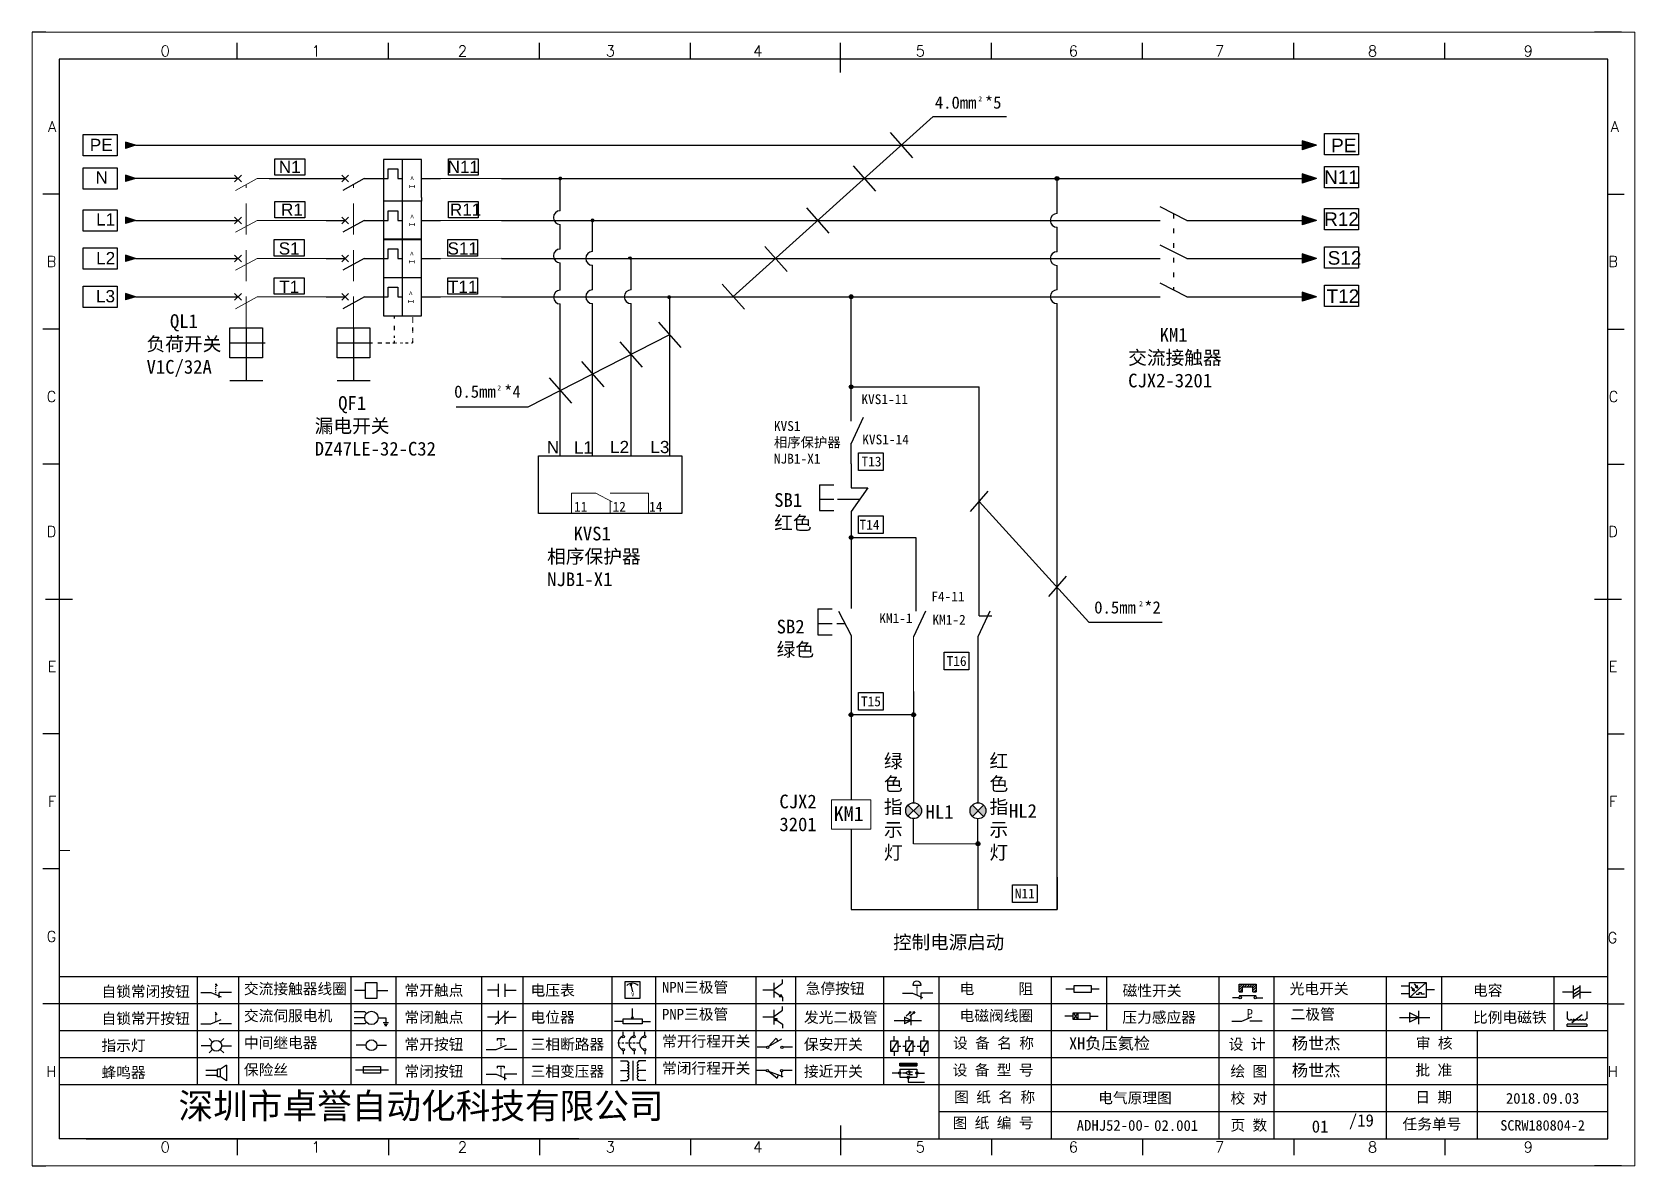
# Model space of a CAD drawing. Header units: millimetres. Extents: x 17734 to 28845, y 9358 to 11073.
# Drawn here: x 22953.5 to 23281, y 10415 to 10646.5 of the extents above; entities that cross this region are included whole.
import ezdxf
from ezdxf.enums import TextEntityAlignment as Align

# ---------------------------------------------------------------- set-up
doc = ezdxf.new("R2010")
doc.units = ezdxf.units.MM
for name, pattern in [('2', [15, 1, -2, 1, -2, 1, -2, 1, -2, 1, -2]), ('ACANSTGL', [0.11811, 0.07874, -0.03937]), ('ACISOWELD', [3, 2, -1]), ('DASHED2', [9.525, 6.35, -3.175])]:
    doc.linetypes.add(name, pattern=pattern)
for name, color, linetype in [('AE_BOR', 1, 'Continuous'), ('MISC', 2, 'Continuous'), ('SYMS', 7, 'Continuous')]:
    doc.layers.add(name, color=color, linetype=linetype)
doc.styles.get("Standard").update_dxf_attribs({"font": ''})
doc.styles.add('WD', font='romans.shx', dxfattribs={"bigfont": 'gbcbig.shx'})
doc.styles.add('WD_IEC', font='ISOCP2.shx', dxfattribs={"width": 0.9, "height": 4, "bigfont": 'gbcbig.shx'})
doc.styles.add('样式 0', font='')
doc.styles.add('样式 8', font='arial.ttf')
doc.styles.add('汉字', font='')
doc.styles.get('Standard').set_extended_font_data('SimSun')
doc.styles.get('样式 0').set_extended_font_data('KaiTi_GB2312')
doc.styles.get('汉字').set_extended_font_data('新宋体')

msp = doc.modelspace()

# ---------------------------------------------------------------- texts
at = {"attachment_point": 1}
for s, width, insert, char_height in [('4.0mm *5', 15.02857, (23137.957, 10633.388), 2.5), ('2', 4.05808, (23146.83, 10633.388), 1), ('0.5mm *4', 16.67623, (23039.754, 10574.367), 2.5), ('2', 4.05808, (23048.575, 10574.367), 1), ('0.5mm *2', 15.02857, (23170.513, 10530.299), 2.5), ('2', 4.05808, (23179.683, 10530.299), 1)]:
    msp.add_mtext_dynamic_manual_height_columns(s, width=width, gutter_width=12.5, heights=[0], dxfattribs=dict(at, insert=insert, char_height=char_height))
at = {"style": '样式 8'}
for s, insert, char_height, width, attachment_point in [('N1', (23006.173, 10618.989), 2.5, 6.10559, 5), ('N11', (23041.628, 10618.989), 2.5, 6.10559, 5), ('N', (22966.495, 10618.083), 2.5, 4.96666, 1), ('N11', (23221.037, 10616.901), 2.772, 6.94087, 5), ('L1', (22966.621, 10609.525), 2.5, 4.96666, 1), ('\\pi1.2784;R1', (23003.12, 10610.26), 2.5, 6.10559, 4), ('\\pi0.30723;R11', (23038.575, 10610.26), 2.5, 6.10559, 4), ('R12', (23221.037, 10608.336), 2.772, 6.94087, 5), ('S1', (23006.053, 10602.324), 2.5, 6.10559, 5), ('S11', (23041.508, 10602.324), 2.5, 6.10559, 5), ('L2', (22966.627, 10601.618), 2.5, 4.96666, 1), ('\\pi-0.77273;S12', (23218.977, 10600.396), 2.772, 4.96666, 4), ('L3', (22966.596, 10593.846), 2.5, 4.96666, 1), ('T1', (23006.054, 10594.503), 2.5, 6.10726, 5), ('T11', (23041.509, 10594.503), 2.5, 6.10726, 5), ('T12', (23221.311, 10592.599), 2.772, 4.96666, 5), ('N', (23058.677, 10563.031), 2.5, 4.96666, 1), ('L1', (23064.241, 10562.969), 2.5, 4.96666, 1), ('L2', (23071.607, 10563.048), 2.5, 4.96666, 1), ('L3', (23079.85, 10563.046), 2.5, 4.96666, 1)]:
    msp.add_mtext(s, dxfattribs=dict(at, insert=insert, char_height=char_height, width=width, attachment_point=attachment_point))
at = {"char_height": 1.1694, "width": 4.51104, "attachment_point": 1, "rotation": 90}
for insert in [(23030.59, 10614.593), (23030.59, 10606.797), (23030.538, 10599.212), (23030.31, 10591.118)]:
    msp.add_mtext('I >', dxfattribs=dict(at, insert=insert))
at = {"insert": (23129.439, 10462.071), "char_height": 2.772, "width": 24.65265, "attachment_point": 1}
msp.add_mtext('{\\fSimSun|b0|i0|c134|p2;控制电源启动}', dxfattribs=at)
at = {"color": 0, "lineweight": -2, "char_height": 2.205}
for s, insert, width, attachment_point in [('电气原理图', (23178.839, 10428.782), 34.2306, 5), ('02.001', (23182.754, 10424.356), 5.72397, 1)]:
    msp.add_mtext(s, dxfattribs=dict(at, insert=insert, width=width, attachment_point=attachment_point))
at = {"color": 0, "linetype": 'ByBlock', "lineweight": -2, "insert": (23216.654, 10423.033), "char_height": 2.5, "width": 5.1278, "attachment_point": 5}
msp.add_mtext('01', dxfattribs=at)
at = {"layer": 'MISC', "width": 4.96666, "attachment_point": 1, "style": '样式 8'}
for s, insert, char_height in [('\\pi0.38237;PE', (22964.942, 10624.734), 2.5), ('PE', (23218.912, 10624.772), 2.772)]:
    msp.add_mtext(s, dxfattribs=dict(at, insert=insert, char_height=char_height))
at = {"layer": 'MISC', "color": 0, "style": '样式 0'}
for s, insert, char_height, width, attachment_point in [('\\pi8.5206;QL1\\P\\pi3.7384;{\\fSimSun|b0|i0|c134|p2;负荷开关\\P\\pi2.4539;}V1C/32A', (22973.183, 10582.498), 2.8, 22.90788, 4), ('\\pi8.1206;KM1\\P\\pi1.7006;{\\fSimSun|b0|i0|c134|p2;交流接触器\\P\\pi0.25394;}CJX2-3201', (23175.744, 10580.022), 2.8, 22.90788, 4), ('\\pi8.4539;QF1\\P\\pi3.6606;{\\fSimSun|b0|i0|c134|p2;漏电开关\\P\\pi-6.1461;}DZ47LE-32-C32', (23007.611, 10566.092), 2.8, 22.90788, 4), ('KVS1-11', (23122.949, 10572.553), 2, 5.01683, 1), ('KVS1\\P相序保护器\\PNJB1-X1', (23105.077, 10567.089), 2, 15.46014, 1), ('KVS1-14', (23123.126, 10564.337), 2, 5.01683, 1), ('T13', (23125.012, 10558.827), 2, 4.79398, 5), ('11', (23064.245, 10550.615), 2, 5.01683, 1), ('12', (23072.12, 10550.615), 2, 5.01683, 1), ('14', (23079.587, 10550.615), 2, 5.01683, 1), ('SB1\\P红色', (23105.137, 10552.382), 2.8, 8.19955, 1), ('\\pi0.17788;T14', (23122.387, 10545.931), 2, 5.02242, 4), ('\\pi7.0539;KVS1\\P\\pi1.6617;{\\fSimSun|b0|i0|c134|p2;相序保护器\\P\\pi3.0539;}NJB1-X1', (23057.091, 10539.433), 2.8, 22.90788, 4), ('F4-11', (23137.225, 10532.272), 2, 5.01683, 1), ('KM1-1', (23126.598, 10527.829), 2, 5.01683, 1), ('KM1-2', (23137.457, 10527.54), 2, 5.01683, 1), ('SB2\\P绿色', (23105.641, 10526.526), 2.8, 7.24473, 1), ('T16', (23142.404, 10518.078), 2, 5.02242, 5), ('T15', (23124.895, 10509.85), 2, 5.01683, 5), ('{\\fSimSun|b0|i0|c134|p2;绿色指示灯}', (23127.558, 10499.073), 2.8, 5.01683, 1), ('{\\fSimSun|b0|i0|c134|p2;红色指示灯}', (23149.124, 10499.087), 2.8, 5.01683, 1), ('CJX2\\P3201', (23106.197, 10490.822), 2.8, 7.9311, 1), ('\\pi-0.13538;KM1', (23117.429, 10488.4), 3, 6.8721, 1), ('HL1', (23136.066, 10488.695), 2.8, 5.01683, 1), ('HL2', (23153.097, 10488.882), 2.8, 5.01683, 1), ('\\pi0.46359;N11', (23153.814, 10470.618), 2, 5.02242, 4)]:
    msp.add_mtext(s, dxfattribs=dict(at, insert=insert, char_height=char_height, width=width, attachment_point=attachment_point))

# ---------------------------------------------------------------- blocks, each defined once
blk = doc.blocks.new('磁性开关')
at = {"linetype": 'ByBlock'}
h = blk.add_hatch(dxfattribs=at)
h.set_pattern_fill('ANSI31', color=256, scale=0.1, style=0)
h.paths.add_polyline_path([(-1910.88, -776.69), (-1910.88, -775.29), (-1907.69, -775.29), (-1907.69, -776.69), (-1908.31, -776.69), (-1908.31, -775.79), (-1910.25, -775.79), (-1910.25, -776.69)])
for p, q in [((-1910.91, -777.81), (-1912.09, -777.81)), ((-1910.88, -776.69), (-1910.88, -775.29)), ((-1910.88, -775.29), (-1907.69, -775.29)), ((-1910.88, -776.69), (-1910.25, -776.69)), ((-1910.88, -777.39), (-1907.69, -777.39)), ((-1910.25, -776.69), (-1910.25, -775.79)), ((-1910.25, -775.79), (-1908.31, -775.79)), ((-1908.31, -776.69), (-1908.31, -775.79)), ((-1908.31, -776.69), (-1907.69, -776.69)), ((-1907.69, -775.29), (-1907.69, -776.69)), ((-1907.66, -777.81), (-1906.48, -777.81))]:
    blk.add_line(p, q, dxfattribs=at)
for centre in [(-1910.68, -777.81), (-1907.88, -777.81)]:
    blk.add_circle(centre, 0.225, dxfattribs=at)
blk = doc.blocks.new('*U8')
at = {"linetype": 'ByBlock'}
for p, q in [((-1909.23, -780.45), (-1909.23, -780.67)), ((-1909.23, -780.45), (-1908.92, -780.84)), ((-1909.23, -780.84), (-1909.23, -781.05)), ((-1911.92, -782.07), (-1910.06, -782.07)), ((-1910.06, -782.07), (-1908.18, -782.88)), ((-1909.23, -781.23), (-1909.23, -781.44)), ((-1909.23, -781.61), (-1909.23, -781.83)), ((-1909.23, -782), (-1909.23, -782.21)), ((-1909.23, -782.38), (-1909.23, -782.43)), ((-1908.52, -783.07), (-1908.52, -782.07)), ((-1906.25, -782.07), (-1908.52, -782.07))]:
    blk.add_line(p, q, dxfattribs=at)
blk = doc.blocks.new('*U11')
at = {"linetype": 'ByBlock'}
for p, q in [((-1911.92, -792.89), (-1910.06, -792.89)), ((-1910.06, -792.89), (-1908.18, -792.08)), ((-1908.88, -791.17), (-1909.23, -790.71)), ((-1909.23, -790.71), (-1909.23, -790.92)), ((-1909.23, -791.09), (-1909.23, -791.31)), ((-1909.23, -791.48), (-1909.23, -791.69)), ((-1909.23, -791.86), (-1909.23, -792.08)), ((-1909.23, -792.25), (-1909.23, -792.47)), ((-1906.25, -792.89), (-1908.52, -792.89))]:
    blk.add_line(p, q, dxfattribs=at)
blk = doc.blocks.new('蜂鸣器')
at = {"linetype": 'ByBlock'}
for p, q in [((-1907.17, -795.53), (-1908.25, -796.26)), ((-1907.17, -795.53), (-1907.17, -798.41)), ((-1908.8, -796.48), (-1911.01, -796.48)), ((-1908.8, -797.46), (-1911.01, -797.46)), ((-1908.25, -796.26), (-1908.8, -796.26)), ((-1908.8, -797.68), (-1908.8, -796.26)), ((-1908.25, -797.68), (-1908.8, -797.68)), ((-1908.25, -797.68), (-1908.25, -796.26)), ((-1907.17, -798.41), (-1908.25, -797.68))]:
    blk.add_line(p, q, dxfattribs=at)
blk = doc.blocks.new('指示灯')
at = {"linetype": 'ByBlock'}
for p, q in [((-1854.25, -776.92), (-1856.06, -776.92)), ((-1854.62, -775.59), (-1853.97, -776.23)), ((-1854.62, -778.25), (-1853.97, -777.61)), ((-1851.9, -775.59), (-1852.54, -776.23)), ((-1851.9, -778.25), (-1852.54, -777.61)), ((-1852.26, -776.92), (-1850.45, -776.92))]:
    blk.add_line(p, q, dxfattribs=at)
blk.add_circle((-1853.26, -776.92), 0.992, dxfattribs=at)
blk = doc.blocks.new('光电开关')
at = {"linetype": 'ByBlock'}
h = blk.add_hatch(dxfattribs=at)
h.set_pattern_fill('ANSI31', color=256, scale=0.01, style=0)
h.set_pattern_definition([(45, (0.172267, 0), (-0.0224506403, 0.0224506403), [])])
h.paths.add_polyline_path([(-1882.44, -776.34), (-1882.5, -775.91), (-1882.68, -776.07)])
h.paths.add_polyline_path([(-1882.86, -776.23), (-1882.44, -776.34), (-1882.68, -776.07)])
h.paths.add_polyline_path([(-1883.05, -776.88), (-1883.11, -776.45), (-1883.29, -776.61)])
h.paths.add_polyline_path([(-1883.47, -776.77), (-1883.05, -776.88), (-1883.29, -776.61)])
for p, q in [((-1884.01, -775.96), (-1885.56, -775.96)), ((-1884.01, -777.39), (-1885.56, -777.39)), ((-1880.91, -775.3), (-1884.01, -778.05)), ((-1883.75, -776.09), (-1883.05, -776.88)), ((-1883.11, -776.45), (-1883.47, -776.77)), ((-1883.05, -776.88), (-1883.47, -776.77)), ((-1883.14, -775.55), (-1882.44, -776.34)), ((-1883.05, -776.88), (-1883.11, -776.45)), ((-1882.5, -775.91), (-1882.86, -776.23)), ((-1882.44, -776.34), (-1882.86, -776.23)), ((-1882.78, -777.47), (-1882.23, -777.47)), ((-1882.44, -776.34), (-1882.5, -775.91)), ((-1882.23, -777.47), (-1882.23, -777.14)), ((-1882.23, -777.14), (-1881.78, -777.14)), ((-1881.78, -777.47), (-1881.78, -777.14)), ((-1881.23, -777.47), (-1881.78, -777.47)), ((-1879.37, -776.67), (-1880.91, -776.67))]:
    blk.add_line(p, q, dxfattribs=at)
blk.add_lwpolyline([(-1884.01, -775.3), (-1880.91, -775.3), (-1880.91, -778.05), (-1884.01, -778.05)], close=True, dxfattribs=at)
blk = doc.blocks.new('交流接触器线圈')
at = {"linetype": 'ByBlock'}
for p, q in [((-1880.82, -781.77), (-1882.87, -781.77)), ((-1878.72, -781.77), (-1876.67, -781.77))]:
    blk.add_line(p, q, dxfattribs=at)
blk.add_lwpolyline([(-1880.82, -780.28), (-1878.72, -780.28), (-1878.72, -783.26), (-1880.82, -783.26)], close=True, dxfattribs=at)
blk = doc.blocks.new('交流伺服电机')
at = {"linetype": 'ByBlock'}
for p, q in [((-1880.97, -785.75), (-1882.94, -785.75)), ((-1880.97, -786.85), (-1882.94, -786.85)), ((-1880.97, -785.75), (-1880.65, -786.03)), ((-1878.49, -786.85), (-1877.07, -786.85)), ((-1877.07, -786.85), (-1877.07, -787.72)), ((-1880.97, -787.94), (-1882.94, -787.94)), ((-1880.97, -787.94), (-1880.65, -787.67)), ((-1877.54, -787.72), (-1876.59, -787.72)), ((-1877.38, -788.01), (-1876.75, -788.01)), ((-1877.23, -788.29), (-1876.9, -788.29))]:
    blk.add_line(p, q, dxfattribs=at)
blk.add_circle((-1879.73, -786.85), 1.24, dxfattribs=at)
blk = doc.blocks.new('中间继电器')
at = {"linetype": 'ByBlock'}
for p, q in [((-1880.72, -791.92), (-1882.54, -791.92)), ((-1878.74, -791.92), (-1876.92, -791.92))]:
    blk.add_line(p, q, dxfattribs=at)
blk.add_circle((-1879.73, -791.92), 0.992, dxfattribs=at)
blk = doc.blocks.new('保险丝')
at = {"linetype": 'ByBlock'}
blk.add_line((-1882.72, -796.49), (-1876.55, -796.49), dxfattribs=at)
blk.add_lwpolyline([(-1881.2, -795.86), (-1878.06, -795.86), (-1878.06, -797.12), (-1881.2, -797.12)], close=True, dxfattribs=at)
blk = doc.blocks.new('常开按钮')
at = {"linetype": 'ByBlock'}
for p, q in [((-1910.06, -787.73), (-1908.18, -786.93)), ((-1909.9, -785.68), (-1908.56, -785.68)), ((-1909.9, -785.68), (-1909.9, -786.07)), ((-1909.23, -785.68), (-1909.23, -785.89)), ((-1909.23, -786.06), (-1909.23, -786.28)), ((-1909.23, -786.45), (-1909.23, -786.67)), ((-1909.23, -786.84), (-1909.23, -787.05)), ((-1908.56, -785.68), (-1908.56, -786.07)), ((-1911.92, -787.73), (-1910.06, -787.73)), ((-1909.23, -787.22), (-1909.23, -787.38)), ((-1906.25, -787.73), (-1908.52, -787.73))]:
    blk.add_line(p, q, dxfattribs=at)
blk = doc.blocks.new('常开触点')
at = {"linetype": 'ByBlock'}
for p, q in [((-1853.82, -782.99), (-1853.82, -780.56)), ((-1852.6, -782.99), (-1852.6, -780.56)), ((-1853.82, -781.77), (-1855.88, -781.77)), ((-1852.6, -781.77), (-1850.55, -781.77))]:
    blk.add_line(p, q, dxfattribs=at)
blk = doc.blocks.new('常闭触点')
at = {"linetype": 'ByBlock'}
for p, q in [((-1853.82, -786.77), (-1855.88, -786.77)), ((-1852.01, -785.66), (-1854.43, -788.1)), ((-1853.82, -787.99), (-1853.82, -785.56)), ((-1852.6, -787.99), (-1852.6, -785.56)), ((-1852.6, -786.77), (-1850.55, -786.77))]:
    blk.add_line(p, q, dxfattribs=at)
blk = doc.blocks.new('常闭按钮')
at = {"linetype": 'ByBlock'}
for p, q in [((-1856.13, -792.28), (-1854.28, -792.28)), ((-1854.28, -792.28), (-1852.4, -793.09)), ((-1854.11, -790.83), (-1852.77, -790.83)), ((-1854.11, -790.83), (-1854.11, -791.22)), ((-1853.44, -790.83), (-1853.44, -791.04)), ((-1853.44, -791.21), (-1853.44, -791.43)), ((-1853.44, -791.6), (-1853.44, -791.82)), ((-1853.44, -791.99), (-1853.44, -792.2)), ((-1853.44, -792.37), (-1853.44, -792.53)), ((-1852.77, -790.83), (-1852.77, -791.22)), ((-1850.47, -792.28), (-1852.73, -792.28)), ((-1852.73, -792.28), (-1852.73, -793.43))]:
    blk.add_line(p, q, dxfattribs=at)
blk = doc.blocks.new('电磁阀线圈')
at = {"linetype": 'ByBlock'}
for p, q in [((-1854.61, -795.92), (-1853.75, -797.16)), ((-1853.75, -795.92), (-1854.61, -797.16)), ((-1853.75, -795.92), (-1853.75, -797.16)), ((-1854.61, -796.54), (-1856.17, -796.54)), ((-1851.53, -796.54), (-1849.97, -796.54))]:
    blk.add_line(p, q, dxfattribs=at)
blk.add_lwpolyline([(-1854.61, -795.92), (-1851.53, -795.92), (-1851.53, -797.16), (-1854.61, -797.16)], close=True, dxfattribs=at)
blk = doc.blocks.new('电压表')
at = {"linetype": 'ByBlock'}
for p, q in [((-1814.84, -780.75), (-1814.91, -781.13)), ((-1814.6, -781.05), (-1814.91, -781.13)), ((-1814.84, -780.75), (-1814.46, -782.26)), ((-1814.84, -780.75), (-1814.6, -781.05))]:
    blk.add_line(p, q, dxfattribs=at)
blk.add_lwpolyline([(-1815.84, -780.34), (-1813.07, -780.34), (-1813.07, -783.49), (-1815.84, -783.49)], close=True, dxfattribs=at)
blk.add_arc((-1814.46, -782.26), 1.56, 46.8313, 133.1687, dxfattribs=at)
at = {"linetype": 'ByBlock', "insert": (-1814.7, -782.39), "char_height": 0.75, "width": 0.6768, "attachment_point": 1}
blk.add_mtext('V', dxfattribs=at)
blk = doc.blocks.new('电位器')
at = {"linetype": 'ByBlock'}
for p, q in [((-1814.45, -787.3), (-1814.62, -786.96)), ((-1814.62, -786.96), (-1814.27, -786.96)), ((-1814.45, -787.3), (-1814.45, -785.39)), ((-1814.45, -787.3), (-1814.27, -786.96)), ((-1816.21, -787.75), (-1817.79, -787.75)), ((-1812.68, -787.75), (-1811.1, -787.75))]:
    blk.add_line(p, q, dxfattribs=at)
blk.add_lwpolyline([(-1816.21, -787.3), (-1812.68, -787.3), (-1812.68, -788.2), (-1816.21, -788.2)], close=True, dxfattribs=at)
blk = doc.blocks.new('三相断路器')
at = {"linetype": 'ByBlock'}
for p, q in [((-1816.17, -790.33), (-1816.17, -789.7)), ((-1814.17, -790.33), (-1814.17, -789.7)), ((-1812.18, -790.33), (-1812.18, -789.7)), ((-1817.14, -791.74), (-1816.72, -791.74)), ((-1816.45, -791.74), (-1816.03, -791.74)), ((-1815.76, -791.74), (-1815.34, -791.74)), ((-1815.07, -791.74), (-1814.65, -791.74)), ((-1814.38, -791.74), (-1813.96, -791.74)), ((-1813.69, -791.74), (-1813.27, -791.74)), ((-1816.17, -793.19), (-1816.17, -793.83)), ((-1814.17, -793.19), (-1814.17, -793.83)), ((-1812.18, -793.19), (-1812.18, -793.83))]:
    blk.add_line(p, q, dxfattribs=at)
for centre in [(-1816.17, -790.55), (-1816.17, -792.98), (-1814.17, -790.55), (-1814.17, -792.98), (-1812.18, -790.55), (-1812.18, -792.98)]:
    blk.add_circle(centre, 0.219, dxfattribs=at)
for centre in [(-1815.81, -791.74), (-1813.82, -791.74), (-1811.83, -791.74)]:
    blk.add_arc(centre, 1.32, 115.5791, 244.4209, dxfattribs=at)
blk = doc.blocks.new('三相变压器')
at = {"linetype": 'ByBlock'}
for p, q in [((-1816.69, -795.03), (-1815.37, -795.03)), ((-1815.37, -795.03), (-1815.37, -795.24)), ((-1814.34, -798.7), (-1814.34, -795.04)), ((-1812, -795.03), (-1813.32, -795.03)), ((-1813.32, -795.03), (-1813.32, -795.24)), ((-1816.69, -796.87), (-1815.37, -796.87)), ((-1816.69, -798.71), (-1815.37, -798.71)), ((-1815.37, -798.71), (-1815.37, -798.5)), ((-1812, -796.87), (-1813.32, -796.87)), ((-1813.32, -798.71), (-1813.32, -798.5)), ((-1812, -798.71), (-1813.32, -798.71))]:
    blk.add_line(p, q, dxfattribs=at)
for centre, start, end in [((-1815.37, -795.51), 270, 90), ((-1815.37, -796.06), 270, 90), ((-1813.32, -795.51), 90, 270), ((-1813.32, -796.06), 90, 270), ((-1815.37, -796.6), 270, 90), ((-1815.37, -797.14), 270, 90), ((-1815.37, -797.68), 270, 90), ((-1815.37, -798.23), 270, 90), ((-1813.32, -796.6), 90, 270), ((-1813.32, -797.14), 90, 270), ((-1813.32, -797.68), 90, 270), ((-1813.32, -798.23), 90, 270)]:
    blk.add_arc(centre, 0.271, start, end, dxfattribs=at)
blk = doc.blocks.new('压力感应器')
at = {"linetype": 'ByBlock'}
for p, q in [((-1817.44, -777.73), (-1815.59, -777.73)), ((-1815.59, -777.73), (-1813.71, -776.93)), ((-1811.78, -777.73), (-1814.05, -777.73))]:
    blk.add_line(p, q, dxfattribs=at)
at = {"linetype": 'ByBlock', "insert": (-1814.65, -775.48), "char_height": 1.68, "width": 1.2242, "attachment_point": 1}
blk.add_mtext('{\\fNSimSun|b0|i0|c134|p49;P}', dxfattribs=at)
blk = doc.blocks.new('二极管')
at = {"linetype": 'ByBlock'}
for p, q in [((-1787.52, -776.77), (-1781.92, -776.77)), ((-1783.97, -776.77), (-1785.69, -775.9)), ((-1785.69, -775.9), (-1785.69, -777.65)), ((-1783.97, -776.77), (-1785.69, -777.65)), ((-1783.97, -777.99), (-1783.97, -775.56))]:
    blk.add_line(p, q, dxfattribs=at)
blk = doc.blocks.new('NPN三极管')
at = {"linetype": 'ByBlock'}
for p, q in [((-1785.73, -780.61), (-1785.73, -783.32)), ((-1785.73, -781.82), (-1784.15, -780.66)), ((-1784.15, -780.66), (-1784.15, -779.98)), ((-1785.73, -781.97), (-1787.81, -781.97)), ((-1785.73, -782.11), (-1784.15, -783.27)), ((-1784.41, -782.73), (-1784.74, -783.18)), ((-1784.15, -783.27), (-1784.74, -783.18)), ((-1784.15, -783.27), (-1784.41, -782.73)), ((-1784.15, -783.27), (-1784.15, -783.96))]:
    blk.add_line(p, q, dxfattribs=at)
blk = doc.blocks.new('PNP三极管')
at = {"linetype": 'ByBlock'}
for p, q in [((-1784.9, -786.74), (-1786.98, -786.74)), ((-1784.9, -785.38), (-1784.9, -788.09)), ((-1784.9, -786.59), (-1783.32, -785.43)), ((-1784.9, -786.88), (-1783.32, -788.04)), ((-1784.9, -786.88), (-1784.31, -786.97)), ((-1784.9, -786.88), (-1784.64, -787.42)), ((-1784.31, -786.97), (-1784.64, -787.42)), ((-1783.32, -785.43), (-1783.32, -784.75)), ((-1783.32, -788.04), (-1783.32, -788.73))]:
    blk.add_line(p, q, dxfattribs=at)
blk = doc.blocks.new('常开行程开关')
at = {"linetype": 'ByBlock'}
for p, q in [((-1786.29, -792.3), (-1788.01, -792.3)), ((-1785.89, -792.17), (-1784.52, -790.62)), ((-1785.89, -792.17), (-1783.43, -790.72)), ((-1784.52, -790.62), (-1784.19, -791.17)), ((-1781.48, -792.3), (-1783.21, -792.3))]:
    blk.add_line(p, q, dxfattribs=at)
for centre in [(-1786.07, -792.3), (-1783.42, -792.3)]:
    blk.add_circle(centre, 0.219, dxfattribs=at)
blk = doc.blocks.new('常闭行程开关')
at = {"linetype": 'ByBlock'}
for p, q in [((-1786.34, -796.62), (-1788.07, -796.62)), ((-1785.93, -796.72), (-1783.25, -797.7)), ((-1785.93, -796.72), (-1784.3, -798)), ((-1784.3, -798), (-1784.08, -797.4)), ((-1783.48, -796.84), (-1783.48, -797.85)), ((-1781.54, -796.62), (-1783.26, -796.62))]:
    blk.add_line(p, q, dxfattribs=at)
for centre in [(-1786.12, -796.62), (-1783.48, -796.62)]:
    blk.add_circle(centre, 0.219, dxfattribs=at)
blk = doc.blocks.new('电容')
at = {"linetype": 'ByBlock'}
for p, q in [((-1756.08, -782.99), (-1756.08, -780.56)), ((-1754.86, -780.79), (-1756.08, -781.55)), ((-1754.86, -782.99), (-1754.86, -780.56)), ((-1756.08, -781.77), (-1758.13, -781.77)), ((-1754.86, -781.44), (-1756.08, -782.2)), ((-1754.86, -781.99), (-1756.08, -782.75)), ((-1754.86, -781.77), (-1752.81, -781.77))]:
    blk.add_line(p, q, dxfattribs=at)
blk = doc.blocks.new('发光二极管')
at = {"linetype": 'ByBlock'}
for p, q in [((-1758.01, -786.77), (-1752.89, -786.77)), ((-1754.84, -786.77), (-1756.04, -786.16)), ((-1756.04, -786.16), (-1756.04, -787.39)), ((-1754.84, -786.77), (-1756.04, -787.39)), ((-1755.78, -785.92), (-1754.89, -785.14)), ((-1754.89, -785.14), (-1755.2, -785.22)), ((-1755.2, -785.22), (-1755.01, -785.43)), ((-1755.08, -785.92), (-1754.18, -785.14)), ((-1754.89, -785.14), (-1755.01, -785.43)), ((-1754.84, -787.63), (-1754.84, -785.92)), ((-1754.18, -785.14), (-1754.49, -785.22)), ((-1754.49, -785.22), (-1754.31, -785.43)), ((-1754.18, -785.14), (-1754.31, -785.43))]:
    blk.add_line(p, q, dxfattribs=at)
blk = doc.blocks.new('比例电磁阀')
at = {"linetype": 'ByBlock'}
for p, q in [((-1757.26, -775.38), (-1757.26, -776.71)), ((-1757.26, -776.71), (-1757.05, -776.71)), ((-1753.6, -777.73), (-1757.25, -777.73)), ((-1757.25, -778.13), (-1757.25, -777.73)), ((-1753.6, -778.13), (-1757.25, -778.13)), ((-1754.5, -775.98), (-1756.35, -777.44)), ((-1756.35, -777.44), (-1756.25, -777.25)), ((-1756.35, -777.44), (-1756.15, -777.38)), ((-1756.15, -777.38), (-1756.25, -777.25)), ((-1753.58, -776.71), (-1753.8, -776.71)), ((-1753.6, -777.73), (-1753.6, -778.13)), ((-1753.58, -775.38), (-1753.58, -776.71))]:
    blk.add_line(p, q, dxfattribs=at)
for centre in [(-1756.78, -776.71), (-1756.24, -776.71), (-1755.7, -776.71), (-1755.15, -776.71), (-1754.61, -776.71), (-1754.07, -776.71)]:
    blk.add_arc(centre, 0.271, 180, 0, dxfattribs=at)
blk = doc.blocks.new('保安开关')
at = {"linetype": 'ByBlock'}
for p, q in [((-1757.96, -790.79), (-1757.96, -789.97)), ((-1755.17, -790.79), (-1755.17, -789.97)), ((-1752.39, -790.79), (-1752.39, -789.97)), ((-1757.33, -790.79), (-1758.6, -792.81)), ((-1757.96, -792.81), (-1757.96, -793.62)), ((-1757.33, -791.8), (-1756.72, -791.8)), ((-1756.35, -791.8), (-1755.89, -791.8)), ((-1754.54, -790.79), (-1755.81, -792.81)), ((-1755.17, -792.81), (-1755.17, -793.62)), ((-1754.52, -791.8), (-1754.06, -791.8)), ((-1753.69, -791.8), (-1753.08, -791.8)), ((-1751.75, -790.79), (-1753.02, -792.81)), ((-1752.39, -792.81), (-1752.39, -793.62))]:
    blk.add_line(p, q, dxfattribs=at)
for points in [[(-1758.6, -790.79), (-1757.33, -790.79), (-1757.33, -792.81), (-1758.6, -792.81)], [(-1755.81, -790.79), (-1754.54, -790.79), (-1754.54, -792.81), (-1755.81, -792.81)], [(-1753.02, -790.79), (-1751.75, -790.79), (-1751.75, -792.81), (-1753.02, -792.81)]]:
    blk.add_lwpolyline(points, close=True, dxfattribs=at)
blk = doc.blocks.new('接近开关')
at = {"linetype": 'ByBlock'}
h = blk.add_hatch(dxfattribs=at)
h.set_pattern_fill('ANSI31', color=256, scale=0.01, style=0)
h.set_pattern_definition([(45, (-89.131516, -30.795668), (-0.0224506403, 0.0224506403), [])])
h.paths.add_polyline_path([(-1516.96, -1123.35), (-1516.96, -1122.85), (-1513.76, -1122.85), (-1513.76, -1123.35)])
for p, q in [((-1517.18, -1124.71), (-1518.36, -1124.71)), ((-1516.96, -1123.35), (-1516.96, -1122.85)), ((-1516.96, -1122.85), (-1513.76, -1122.85)), ((-1516.96, -1123.35), (-1513.76, -1123.35)), ((-1516.96, -1123.95), (-1513.76, -1123.95)), ((-1516.96, -1123.95), (-1516.96, -1125.47)), ((-1516.96, -1125.47), (-1513.76, -1125.47)), ((-1515.91, -1124.71), (-1516.45, -1124.71)), ((-1515.11, -1124.31), (-1515.91, -1124.71)), ((-1515.11, -1125.11), (-1515.91, -1124.71)), ((-1515.33, -1124.53), (-1515.17, -1124.53)), ((-1515.33, -1124.88), (-1515.17, -1124.88)), ((-1515.25, -1124.45), (-1515.25, -1124.61)), ((-1515.11, -1124.31), (-1515.11, -1125.11)), ((-1515.11, -1124.48), (-1514.58, -1124.48)), ((-1515.11, -1124.94), (-1514.58, -1124.94)), ((-1513.76, -1122.85), (-1513.76, -1123.35)), ((-1513.76, -1123.95), (-1513.76, -1125.47)), ((-1513.54, -1124.71), (-1512.36, -1124.71)), ((-1515.36, -1125.69), (-1515.36, -1126.36)), ((-1515.36, -1126.36), (-1512.36, -1126.36))]:
    blk.add_line(p, q, dxfattribs=at)
for centre in [(-1516.96, -1124.71), (-1515.36, -1125.47), (-1513.76, -1124.71)]:
    blk.add_circle(centre, 0.225, dxfattribs=at)
blk = doc.blocks.new('电阻')
at = {"linetype": 'ByBlock'}
for p, q in [((-3.09, 0), (-1.57, 0)), ((1.57, 0), (3.09, 0))]:
    blk.add_line(p, q, dxfattribs=at)
blk.add_lwpolyline([(-1.57, 0.63), (1.57, 0.63), (1.57, -0.63), (-1.57, -0.63)], close=True, dxfattribs=at)
blk = doc.blocks.new('急停按钮')
at = {"linetype": 'ByBlock'}
for p, q in [((-1.86, 0), (0, 0)), ((0, 0), (1.88, -0.81)), ((0.06, 1.45), (1.61, 1.45)), ((0.83, 1.45), (0.83, 1.24)), ((0.83, 1.07), (0.83, 0.85)), ((0.83, 0.68), (0.83, 0.47)), ((0.83, 0.29), (0.83, 0.08)), ((3.81, 0), (1.54, 0)), ((1.54, 0), (1.54, -1.15)), ((0.83, -0.09), (0.83, -0.24))]:
    blk.add_line(p, q, dxfattribs=at)
blk.add_arc((0.83, 1.45), 0.774, 0, 180)
blk = doc.blocks.new('电控横A4')
for p, q in [((292, -5), (5, -5)), ((5, -5), (5, -205)), ((292, -205), (292, -5)), ((10.03, -205), (289.53, -205)), ((130.8, -205), (190.75, -205)), ((190.75, -205), (259.54, -205))]:
    blk.add_line(p, q)
at = {"lineweight": 9, "ltscale": 0.1}
for p, q in [((5, -151.57), (7, -151.57)), ((101.34, -205), (130.8, -205)), ((129.44, -205), (129.44, -205)), ((129.44, -205), (129.44, -205)), ((129.44, -205), (129.44, -205)), ((129.44, -205), (129.44, -205))]:
    blk.add_line(p, q, dxfattribs=at)
at = {"linetype": 'ByBlock'}
for p, q in [((292, -175), (5, -175)), ((292, -180), (5, -180)), ((292, -185), (5, -185)), ((292, -190), (5, -190)), ((292, -195), (5, -195)), ((292, -200), (168.03, -200))]:
    blk.add_line(p, q, dxfattribs=at)
at = {"color": 0, "lineweight": -2}
for p, q in [((30.58, -175), (30.58, -195)), ((38.26, -175), (38.26, -195)), ((59.05, -175), (59.05, -195)), ((67.4, -175), (67.4, -195)), ((83.26, -175), (83.26, -195)), ((90.91, -175), (90.91, -195)), ((107.4, -175), (107.4, -195)), ((115.5, -175), (115.5, -195)), ((134.12, -175), (134.12, -195)), ((141.48, -175), (141.48, -195)), ((157.79, -175), (157.79, -195)), ((168.03, -175), (168.03, -204.92)), ((188.84, -175), (188.84, -185)), ((199.08, -175), (199.08, -185)), ((219.89, -175), (219.89, -185)), ((230.12, -175), (230.12, -185)), ((250.93, -175), (250.93, -185)), ((261.17, -175), (261.17, -185)), ((281.98, -175), (281.98, -185)), ((188.84, -185), (188.84, -204.92)), ((219.89, -185), (219.89, -205)), ((230.12, -185), (230.12, -205)), ((250.93, -185), (250.93, -205)), ((267.79, -185), (267.79, -205))]:
    blk.add_line(p, q, dxfattribs=at)
at = {"color": 0, "ltscale": 2}
for p, q in [((292, -205), (292, -183.55)), ((101.34, -205), (5, -205)), ((259.54, -205), (289.53, -205)), ((259.54, -205), (292, -205))]:
    blk.add_line(p, q, dxfattribs=at)
at = {"layer": 'AE_BOR', "lineweight": 30}
for p, q in [((2.53, 0), (0, 0)), ((294.53, 0), (289.53, 0)), ((0, -210), (2.53, -210)), ((294.53, -210), (289.53, -210))]:
    blk.add_line(p, q, dxfattribs=at)
at = {"layer": 'AE_BOR', "color": 1, "lineweight": 15}
for p, q in [((0, 0), (297, 0)), ((0, -210), (0, 0)), ((297, 0), (297, -210)), ((297, -210), (0, -210))]:
    blk.add_line(p, q, dxfattribs=at)
at = {"layer": 'AE_BOR'}
for p, q in [((38.03, -5), (38.03, -2)), ((66.03, -5), (66.03, -2)), ((94.03, -5), (94.03, -2)), ((122.03, -5), (122.03, -2)), ((149.78, -5), (149.78, -2)), ((177.78, -5), (177.78, -2)), ((205.78, -5), (205.78, -2)), ((233.78, -5), (233.78, -2)), ((261.78, -5), (261.78, -2)), ((5, -30), (2, -30)), ((292, -30), (295, -30)), ((5, -55), (2, -55)), ((292, -55), (295, -55)), ((5, -80), (2, -80)), ((292, -80), (295, -80)), ((5, -130), (2, -130)), ((292, -130), (295, -130)), ((5, -155), (2, -155)), ((292, -155), (295, -155)), ((5, -180), (2, -180)), ((292, -180), (295, -180)), ((38.03, -205), (38.03, -208)), ((66.03, -205), (66.03, -208)), ((94.03, -205), (94.03, -208)), ((122.03, -205), (122.03, -208)), ((149.78, -205), (149.78, -208)), ((177.78, -205), (177.78, -208)), ((205.78, -205), (205.78, -208)), ((233.78, -205), (233.78, -208)), ((261.78, -205), (261.78, -208))]:
    blk.add_line(p, q, dxfattribs=at)
at = {"layer": 'AE_BOR', "color": 2, "lineweight": 30}
for p, q in [((149.78, -7.5), (149.78, -2.5)), ((2.5, -105), (7.5, -105)), ((289.5, -105), (294.5, -105)), ((149.78, -202.5), (149.78, -207.5)), ((149.78, -205), (149.78, -207.5))]:
    blk.add_line(p, q, dxfattribs=at)
at = {"linetype": 'ByBlock'}
for name, p in [('*U8', (1943.19, 604.18)), ('交流接触器线圈', (1942.62, 604.27)), ('常开触点', (1940.27, 604.3)), ('电压表', (1925.71, 604.52)), ('NPN三极管', (1923.2, 604.5)), ('磁性开关', (2134.53, 598.96)), ('光电开关', (2139.22, 599.27)), ('电容', (2041.69, 603.98)), ('电位器', (1925.71, 604.52)), ('PNP三极管', (1922.37, 604.27)), ('压力感应器', (2039.72, 594.52)), ('*U11', (1943.19, 609.18)), ('交流伺服电机', (1942.62, 604.27)), ('常闭触点', (1940.27, 604.3)), ('发光二极管', (1917.72, 603.69)), ('电磁阀线圈', (2047.53, 614.3)), ('二极管', (2040.91, 594.27)), ('比例电磁阀', (2041.69, 593.98)), ('指示灯', (1887.41, 589.18)), ('中间继电器', (1942.62, 604.27)), ('常开按钮', (1996.06, 599.3)), ('三相断路器', (1925.71, 604.52)), ('常开行程开关', (1922.37, 604.27)), ('保安开关', (1917.72, 603.98)), ('蜂鸣器', (1943.19, 604.18)), ('保险丝', (1942.62, 604.27)), ('常闭按钮', (1940.27, 599.3)), ('三相变压器', (1925.71, 604.52)), ('常闭行程开关', (1922.37, 604.27)), ('接近开关', (1677.72, 931.9))]:
    blk.add_blockref(name, p, dxfattribs=at)
for name, p in [('急停按钮', (163.12, -177.98)), ('电阻', (194.66, -177.22))]:
    blk.add_blockref(name, p)
at = {"char_height": 2, "attachment_point": 1, "style": '汉字'}
for s, insert in [('{\\fKaiTi_GB2312|b0|i0|c134|p49;自锁常闭按钮}', (12.86, -176.69)), ('{\\fKaiTi_GB2312|b0|i0|c134|p49;交流接触器线圈}', (39.25, -176.19)), ('{\\fKaiTi_GB2312|b0|i0|c134|p49;常开触点}', (69.01, -176.48)), ('{\\fKaiTi_GB2312|b0|i0|c134|p49;电压表}', (92.37, -176.47)), ('{\\fKaiTi_GB2312|b0|i0|c134|p49;NPN三极管}', (116.73, -175.91)), ('{\\fKaiTi_GB2312|b0|i0|c134|p49;急停按钮}', (143.35, -176.12)), ('{\\fKaiTi_GB2312|b0|i0|c134|p49;电      阻}', (171.86, -176.19)), ('{\\fKaiTi_GB2312|b0|i0|c134|p49;磁性开关}', (202.07, -176.53)), ('{\\fKaiTi_GB2312|b0|i0|c134|p49;光电开关}', (233.02, -176.19)), ('{\\fKaiTi_GB2312|b0|i0|c134|p49;电容}', (267, -176.48)), ('{\\fKaiTi_GB2312|b0|i0|c134|p49;交流伺服电机}', (39.25, -181.19)), ('{\\fKaiTi_GB2312|b0|i0|c134|p49;电位器}', (92.37, -181.47)), ('{\\fKaiTi_GB2312|b0|i0|c134|p49;PNP三极管}', (116.73, -180.91)), ('{\\fKaiTi_GB2312|b0|i0|c134|p49;电磁阀线圈}', (171.86, -181.19)), ('{\\fKaiTi_GB2312|b0|i0|c134|p49;压力感应器}', (202.02, -181.47)), ('{\\fKaiTi_GB2312|b0|i0|c134|p49;二极管}', (233.2, -180.91)), ('{\\fKaiTi_GB2312|b0|i0|c134|p49;自锁常开按钮}', (12.86, -181.69)), ('{\\fKaiTi_GB2312|b0|i0|c134|p49;常闭触点}', (69.01, -181.48)), ('{\\fKaiTi_GB2312|b0|i0|c134|p49;发光二极管}', (143.02, -181.48)), ('{\\fKaiTi_GB2312|b0|i0|c134|p49;比例电磁铁}', (267, -181.48)), ('{\\fKaiTi_GB2312|b0|i0|c134|p49;指示灯}', (12.86, -186.69)), ('{\\fKaiTi_GB2312|b0|i0|c134|p49;中间继电器}', (39.25, -186.19)), ('{\\fKaiTi_GB2312|b0|i0|c134|p49;常开按钮}', (69.01, -186.48)), ('{\\fKaiTi_GB2312|b0|i0|c134|p49;三相断路器}', (92.37, -186.47)), ('{\\fKaiTi_GB2312|b0|i0|c134|p49;常开行程开关}', (116.73, -185.91)), ('{\\fKaiTi_GB2312|b0|i0|c134|p49;保安开关}', (143.02, -186.48)), ('{\\fKaiTi_GB2312|b0|i0|c134|p0;设 备 名 称}', (170.65, -186.24)), ('{\\fKaiTi_GB2312|b0|i0|c134|p0;设 计}', (221.72, -186.46)), ('{\\fKaiTi_GB2312|b0|i0|c134|p0;审 核}', (256.39, -186.25)), ('{\\fKaiTi_GB2312|b0|i0|c134|p49;蜂鸣器}', (12.86, -191.69)), ('{\\fKaiTi_GB2312|b0|i0|c134|p49;保险丝}', (39.25, -191.19)), ('{\\fKaiTi_GB2312|b0|i0|c134|p49;常闭按钮}', (69.01, -191.48)), ('{\\fKaiTi_GB2312|b0|i0|c134|p49;三相变压器}', (92.37, -191.47)), ('{\\fKaiTi_GB2312|b0|i0|c134|p49;常闭行程开关}', (116.73, -190.91)), ('{\\fKaiTi_GB2312|b0|i0|c134|p49;接近开关}', (143.02, -191.48)), ('{\\fKaiTi_GB2312|b0|i0|c134|p0;设 备 型 号}', (170.58, -191.24)), ('{\\fKaiTi_GB2312|b0|i0|c134|p0;绘 图}', (222.05, -191.46)), ('{\\fKaiTi_GB2312|b0|i0|c134|p0;批 准}', (256.32, -191.25)), ('{\\fKaiTi_GB2312|b0|i0|c134|p0;图 纸 名 称}', (170.86, -196.24)), ('{\\fKaiTi_GB2312|b0|i0|c134|p0;日 期}', (256.32, -196.25)), ('{\\fKaiTi_GB2312|b0|i0|c134|p0;校 对}', (222.05, -196.46)), ('{\\fKaiTi_GB2312|b0|i0|c134|p0;图 纸 编 号}', (170.57, -201.03)), ('{\\fKaiTi_GB2312|b0|i0|c134|p0;页 数}', (222.05, -201.46)), ('{\\fKaiTi_GB2312|b0|i0|c134|p0;任务单号}', (253.94, -201.25))]:
    blk.add_mtext(s, dxfattribs=dict(at, insert=insert))
for s, insert, char_height, width, attachment_point in [('{\\fKaiTi_GB2312|b0|i0|c134|p49;XH负压氦检}', (192.15, -186.2), 2.2, 26.5767, 1), ('{\\fKaiTi_GB2312|b0|i0|c134|p49;杨世杰}', (233.43, -186.2), 2.2, 15.3175, 1), ('{\\fKaiTi_GB2312|b0|i0|c134|p49;杨世杰}', (233.43, -191.2), 2.2, 15.3175, 1), ('{\\fKaiTi_GB2312|b0|i0|c134|p49;2018.09.03}', (279.89, -197.5), 2, 24.2172, 5), ('{\\fKaiTi_GB2312|b0|i0|c134|p49;SCRW180804-2}', (279.89, -202.5), 1.92, 24.2172, 5)]:
    blk.add_mtext(s, dxfattribs=dict(insert=insert, char_height=char_height, width=width, attachment_point=attachment_point))
at = {"color": 0, "lineweight": -2}
for s, insert, char_height, width, attachment_point in [('深圳市卓誉自动化科技有限公司', (27.14, -196.53), 4.7064, 96.1138, 1), ('{\\C256;ADHJ52-00-}', (200.36, -202.5), 2, 31.0482, 5)]:
    blk.add_mtext(s, dxfattribs=dict(at, insert=insert, char_height=char_height, width=width, attachment_point=attachment_point))
at = {"color": 0, "linetype": 'ByBlock', "lineweight": -2, "insert": (242.64, -201.84), "char_height": 4.2689, "width": 20.8102, "attachment_point": 5}
blk.add_mtext('  {\\H0.53119x; /19}', dxfattribs=at)
at = {"layer": 'AE_BOR', "style": 'WD'}
for s, p in [('0', (24.67, -4.5)), ('1', (52.6, -4.5)), ('2', (79.75, -4.5)), ('3', (107.15, -4.5)), ('4', (134.45, -4.5)), ('5', (164.59, -4.5)), ('6', (192.94, -4.5)), ('7', (220.04, -4.5)), ('8', (248.37, -4.5)), ('9', (277.23, -4.5)), ('0', (24.67, -207.5)), ('1', (52.6, -207.5)), ('2', (79.75, -207.5)), ('3', (107.15, -207.5)), ('4', (134.45, -207.5)), ('5', (164.59, -207.5)), ('6', (192.94, -207.5)), ('7', (220.04, -207.5)), ('8', (248.37, -207.5)), ('9', (277.23, -207.5))]:
    blk.add_text(s, height=2, dxfattribs=at).set_placement(p, align=Align.CENTER)
for s, p in [('A', (4.5, -17.5)), ('A', (294.03, -17.5)), ('B', (4.5, -42.5)), ('B', (293.84, -42.5)), ('C', (4.5, -67.5)), ('C', (293.93, -67.5)), ('D', (4.5, -92.5)), ('D', (293.84, -92.5)), ('E', (4.5, -117.5)), ('E', (293.74, -117.5)), ('F', (4.5, -142.5)), ('F', (293.74, -142.5)), ('F', (293.74, -142.5)), ('G', (4.5, -167.5)), ('G', (293.74, -167.72)), ('H', (4.5, -192.5)), ('H', (293.84, -192.5))]:
    blk.add_text(s, height=2, dxfattribs=at).set_placement(p, align=Align.MIDDLE_RIGHT)
blk = doc.blocks.new('WDDOT')
blk.add_hatch(color=256).paths.add_polyline_path([(0.5, 0, 1), (-0.5, 0, 1)])
blk.add_circle((0, 0), 0.5)
blk = doc.blocks.new('VCB11THI')
for p, q in [((0, 7.5), (0, 2.5)), ((0, -2.5), (-3.12, 3.12)), ((-0.88, 3.38), (0.88, 1.62)), ((-0.88, 1.62), (0.88, 3.38)), ((0, -2.5), (0, -8.75)), ((-5, -12.5), (5, -12.5)), ((0, -8.75), (2.5, -8.75)), ((0, -11.25), (0, -12.5)), ((2.5, -11.25), (0, -11.25)), ((2.5, -8.75), (2.5, -11.25)), ((0, -17.5), (0, -22.5))]:
    blk.add_line(p, q)
blk.add_lwpolyline([(-5, -7.5), (-5, -17.5), (5, -17.5), (5, -7.5)], close=True)
at = {"style": 'WD_IEC'}
for tag, p in [('INST', (-8, 5.25)), ('LOC', (-8, 1.75)), ('TAG1', (-8, -1.75)), ('RATING1', (-8, -6.35)), ('DESC1', (-8, -14.35)), ('DESC2', (-8, -17.85)), ('DESC3', (-8, -21.35))]:
    blk.add_attdef(tag, text='', height=2.5, dxfattribs=at).set_placement(p, align=Align.RIGHT)
blk.add_attdef('TERM01', text='', height=2, rotation=90, dxfattribs=at).set_placement((-1, 7.5), align=Align.RIGHT)
at = {"style": 'WD_IEC', "flags": 1}
for tag, p, height in [('X2TERM01', (0, 7.5), 0.32), ('MFG', (2.75, 6.5), 1.5), ('CAT', (2.75, 4), 1.5), ('X4LINK', (-2, 0), 0.32), ('X1LINK', (-0.5, 0), 0.32), ('CONTACT', (-5, -7.5), 1), ('COMMON', (-3.75, -8.75), 1), ('ASSYCODE', (1, -19), 1), ('FAMILY', (1, -20.5), 1), ('CATDESC', (1, -22), 1), ('X8TERM02', (0, -22.5), 0.32)]:
    blk.add_attdef(tag, p, '', height=height, dxfattribs=at)
at = {"lineweight": 15, "style": 'WD_IEC'}
blk.add_attdef('XREF', text='', height=2.5, dxfattribs=at).set_placement((-8, -10.35), align=Align.RIGHT)
at = {"style": 'WD_IEC'}
blk.add_attdef('TERM02', (-1, -22.5), '', height=2, rotation=90, dxfattribs=at)
at = {"linetype": 'Continuous', "style": 'WD_IEC'}
blk.add_attdef('T', text='', height=2.5, dxfattribs=at).set_placement((0, -15), align=Align.MIDDLE_CENTER)
blk = doc.blocks.new('VCB21THI')
for p, q in [((0, 7.5), (0, 2.5)), ((0, -2.5), (-3.12, 3.12)), ((-0.88, 3.38), (0.88, 1.62)), ((-0.88, 1.62), (0.88, 3.38)), ((0, -2.5), (0, -8.75)), ((-5, -12.5), (5, -12.5)), ((0, -8.75), (2.5, -8.75)), ((0, -11.25), (0, -12.5)), ((2.5, -11.25), (0, -11.25)), ((2.5, -8.75), (2.5, -11.25)), ((0, -17.5), (0, -22.5))]:
    blk.add_line(p, q)
blk.add_lwpolyline([(-5, -7.5), (-5, -17.5), (5, -17.5), (5, -7.5)], close=True)
at = {"style": 'WD_IEC'}
for tag, p in [('INST', (-8, 5.25)), ('LOC', (-8, 1.75)), ('TAG2', (-8, -1.75)), ('RATING1', (-8, -6.35)), ('DESC1', (-8, -14.35)), ('DESC2', (-8, -17.85)), ('DESC3', (-8, -21.35))]:
    blk.add_attdef(tag, text='', height=2.5, dxfattribs=at).set_placement(p, align=Align.RIGHT)
blk.add_attdef('TERM01', text='', height=2, rotation=90, dxfattribs=at).set_placement((-1, 7.5), align=Align.RIGHT)
at = {"style": 'WD_IEC', "flags": 1}
for tag, p, height in [('X2TERM01', (0, 7.5), 0.32), ('X4LINK', (-2, 0), 0.32), ('X1LINK', (-0.5, 0), 0.32), ('CONTACT', (-5, -7.5), 1), ('COMMON', (-3.75, -8.75), 1), ('FAMILY', (1, -20.5), 1), ('X8TERM02', (0, -22.5), 0.32)]:
    blk.add_attdef(tag, p, '', height=height, dxfattribs=at)
at = {"lineweight": 15, "style": 'WD_IEC'}
blk.add_attdef('XREF', text='', height=2.5, dxfattribs=at).set_placement((-8, -10.35), align=Align.RIGHT)
at = {"style": 'WD_IEC'}
blk.add_attdef('TERM02', (-1, -22.5), '', height=2, rotation=90, dxfattribs=at)
at = {"linetype": 'Continuous', "style": 'WD_IEC'}
blk.add_attdef('T', text='', height=2.5, dxfattribs=at).set_placement((0, -15), align=Align.MIDDLE_CENTER)

# ---------------------------------------------------------------- hatches: boundary and pattern name
for points in [[(22972.638, 10617.294), (22974.681, 10616.639), (22972.638, 10615.985)], [(23163.3, 10616.639, 1), (23162.522, 10616.639, 1)], [(23212.998, 10617.575), (23215.917, 10616.639), (23212.998, 10615.704)], [(22972.638, 10608.728), (22974.681, 10608.074), (22972.638, 10607.419)], [(23212.998, 10609.009), (23215.917, 10608.074), (23212.998, 10607.138)], [(22972.638, 10600.966), (22974.681, 10600.312), (22972.638, 10599.657)], [(23212.998, 10601.213), (23215.917, 10600.277), (23212.998, 10599.342)], [(22972.638, 10593.132), (22974.681, 10592.477), (22972.638, 10591.822)], [(23121.262, 10592.488, 1), (23120.484, 10592.488, 1)], [(23212.998, 10593.416), (23215.917, 10592.481), (23212.998, 10591.546)], [(23121.262, 10574.094, 1), (23120.484, 10574.094, 1)], [(23121.257, 10543.324, 1), (23120.47, 10543.324, 1)], [(23121.236, 10507.124, 1), (23120.449, 10507.124, 1)], [(23134.014, 10507.124, 1), (23133.227, 10507.124, 1)], [(23147.16, 10480.785, 1), (23146.373, 10480.785, 1)]]:
    msp.add_hatch(color=256).paths.add_polyline_path(points)
h = msp.add_hatch(color=256)
edge = h.paths.add_edge_path()
edge.add_arc((23061.434, 10616.639), 0.393, 0, 360)
h = msp.add_hatch(color=256)
edge = h.paths.add_edge_path()
edge.add_arc((23068.023, 10608.074), 0.393, 0, 360)
h = msp.add_hatch(color=256)
edge = h.paths.add_edge_path()
edge.add_arc((23083.676, 10592.402), 0.393, 0, 360)
at = {"lineweight": 0}
h = msp.add_hatch(color=256, dxfattribs=at)
h.paths.add_polyline_path([(23133.62, 10487.535), (23132.471, 10488.684, 0.1989124), (23131.995, 10487.535, 0.1989124), (23132.471, 10486.386)])
h.paths.add_polyline_path([(23134.769, 10486.386, 0.1989124), (23135.245, 10487.535, 0.1989124), (23134.769, 10488.684), (23133.62, 10487.535)])
h.paths.add_polyline_path([(23146.766, 10487.525), (23145.617, 10488.674, 0.1989124), (23145.141, 10487.525, 0.1989124), (23145.617, 10486.376)])
h.paths.add_polyline_path([(23147.915, 10486.376, 0.1989124), (23148.391, 10487.525, 0.1989124), (23147.915, 10488.674), (23146.766, 10487.525)])
at = {"layer": 'MISC'}
for points in [[(22972.638, 10624.059), (22974.681, 10623.404), (22972.638, 10622.749)], [(23212.998, 10624.339), (23215.917, 10623.404), (23212.998, 10622.469)]]:
    msp.add_hatch(color=2, dxfattribs=at).paths.add_polyline_path(points)

# ---------------------------------------------------------------- linework, layer by layer
for p, q in [((23096.709, 10592.478), (23137.617, 10629.287)), ((23137.617, 10629.287), (23152.615, 10629.287)), ((23128.799, 10625.986), (23133.358, 10620.822)), ((23033.098, 10620.538), (23025.302, 10620.538)), ((23025.302, 10620.538), (23025.302, 10612.741)), ((23029.2, 10611.972), (23029.2, 10620.538)), ((23033.098, 10612.741), (23033.098, 10620.538)), ((23121.282, 10619.222), (23125.84, 10614.057)), ((22974.681, 10616.639), (22972.638, 10617.294)), ((22972.638, 10617.294), (22972.638, 10615.985)), ((22974.681, 10616.639), (22972.638, 10615.985)), ((23001.947, 10616.639), (23013.608, 10616.639)), ((23013.608, 10616.639), (23017.506, 10616.639)), ((23016.817, 10615.95), (23018.195, 10617.328)), ((23018.195, 10615.95), (23016.817, 10617.328)), ((23021.404, 10616.639), (23017.019, 10614.203)), ((23021.404, 10616.639), (23026.277, 10616.639)), ((23026.277, 10616.639), (23026.277, 10618.588)), ((23026.277, 10618.588), (23028.226, 10618.588)), ((23028.226, 10618.588), (23028.226, 10616.639)), ((23028.226, 10616.639), (23029.2, 10616.639)), ((23033.098, 10616.639), (23036.996, 10616.639)), ((23049.431, 10616.639), (23212.998, 10616.639)), ((23215.917, 10616.639), (23212.998, 10617.575)), ((23212.998, 10617.575), (23212.998, 10615.704)), ((23215.917, 10616.639), (23212.998, 10615.704)), ((23111.762, 10610.656), (23116.32, 10605.491)), ((23189.447, 10608.074), (23183.994, 10610.824)), ((22974.681, 10608.074), (22972.638, 10608.728)), ((22972.638, 10608.728), (22972.638, 10607.419)), ((22974.681, 10608.074), (22972.638, 10607.419)), ((22974.681, 10608.074), (22995.595, 10608.074)), ((23049.431, 10608.074), (23183.994, 10608.074)), ((23189.447, 10608.074), (23212.998, 10608.074)), ((23215.917, 10608.074), (23212.998, 10609.009)), ((23212.998, 10609.009), (23212.998, 10607.138)), ((23215.917, 10608.074), (23212.998, 10607.138)), ((23103.229, 10602.77), (23107.788, 10597.606)), ((23189.447, 10600.277), (23183.994, 10603.027)), ((22974.681, 10600.312), (22972.638, 10600.966)), ((22972.638, 10600.966), (22972.638, 10599.657)), ((22974.681, 10600.312), (22972.638, 10599.657)), ((22974.681, 10600.312), (22995.595, 10600.312)), ((23049.431, 10600.318), (23183.994, 10600.285)), ((23189.435, 10600.283), (23212.998, 10600.277)), ((23215.917, 10600.277), (23212.998, 10601.213)), ((23212.998, 10601.213), (23212.998, 10599.342)), ((23215.917, 10600.277), (23212.998, 10599.342)), ((22974.681, 10592.477), (22972.638, 10593.132)), ((22972.638, 10593.132), (22972.638, 10591.822)), ((23094.53, 10595.077), (23099.089, 10589.912)), ((23189.447, 10592.481), (23183.994, 10595.231)), ((23215.917, 10592.481), (23212.998, 10593.416)), ((23212.998, 10593.416), (23212.998, 10591.546)), ((22974.681, 10592.477), (22972.638, 10591.822)), ((22974.681, 10592.477), (22995.595, 10592.477)), ((23049.431, 10592.477), (23183.994, 10592.48)), ((23189.447, 10592.481), (23212.998, 10592.481)), ((23215.917, 10592.481), (23212.998, 10591.546)), ((23027.558, 10588.028), (23027.558, 10588.583)), ((23027.558, 10585.661), (23027.558, 10586.571)), ((23081.492, 10587.289), (23086.051, 10582.125)), ((22993.966, 10583.08), (23000.61, 10583.08)), ((22997.288, 10586.15), (22997.288, 10575.356)), ((23000.61, 10583.08), (23001.136, 10583.08)), ((23015.883, 10583.08), (23022.528, 10583.08)), ((23019.205, 10586.15), (23019.205, 10575.356)), ((23022.528, 10583.08), (23023.053, 10583.08)), ((23024.145, 10583.08), (23024.964, 10583.08)), ((23025.783, 10583.08), (23026.647, 10583.08)), ((23027.238, 10583.08), (23027.558, 10583.08)), ((23027.558, 10584.112), (23027.558, 10584.522)), ((23027.558, 10583.08), (23027.558, 10583.475)), ((23083.772, 10584.707), (23054.783, 10569.93)), ((23073.619, 10583.276), (23078.177, 10578.111)), ((23065.744, 10579.262), (23070.302, 10574.097)), ((22993.926, 10575.356), (23000.65, 10575.356)), ((23015.844, 10575.356), (23022.567, 10575.356)), ((23059.155, 10575.903), (23063.714, 10570.739)), ((23147, 10527.302), (23147, 10574.094)), ((23054.783, 10569.93), (23040.198, 10569.93)), ((23123.327, 10567.802), (23120.872, 10562.547)), ((23120.873, 10558.36), (23120.873, 10553.479)), ((23114.376, 10554.096), (23117.315, 10554.096)), ((23114.376, 10554.096), (23114.376, 10548.812)), ((23124.235, 10553.479), (23120.863, 10548.599)), ((23120.868, 10553.479), (23124.235, 10553.479)), ((23114.376, 10551.16), (23117.315, 10551.16)), ((23118.037, 10551.128), (23122.549, 10551.128)), ((23148.798, 10552.772), (23145.202, 10548.625)), ((23147, 10550.698), (23169.426, 10526.017)), ((23114.376, 10548.812), (23117.315, 10548.812)), ((23120.863, 10548.599), (23120.863, 10531.061)), ((23120.863, 10543.324), (23134.088, 10543.324)), ((23134.088, 10543.324), (23134.09, 10532.374)), ((23164.795, 10535.437), (23161.199, 10531.289)), ((23120.863, 10531.061), (23120.863, 10528.82)), ((23134.09, 10532.374), (23134.088, 10528.26)), ((23114.02, 10528.725), (23116.959, 10528.725)), ((23114.02, 10528.725), (23114.02, 10523.442)), ((23118.245, 10528.274), (23120.863, 10523.305)), ((23136.076, 10528.26), (23133.62, 10523.005)), ((23149.221, 10528.26), (23146.766, 10523.005)), ((23147, 10527.302), (23149.586, 10527.302)), ((23114.02, 10525.79), (23116.959, 10525.79)), ((23117.901, 10525.79), (23119.554, 10525.79)), ((23169.426, 10526.017), (23184.426, 10526.017)), ((23114.02, 10523.442), (23116.959, 10523.442)), ((23120.863, 10523.305), (23120.865, 10511.881)), ((23146.766, 10523.005), (23146.766, 10502.735)), ((23120.865, 10511.881), (23120.863, 10504.603)), ((23133.62, 10511.881), (23133.62, 10507.124)), ((23133.62, 10507.124), (23120.864, 10507.124)), ((23133.62, 10507.124), (23133.62, 10489.16)), ((23146.766, 10502.735), (23146.766, 10489.15)), ((23120.863, 10493.756), (23120.863, 10489.755)), ((23134.769, 10488.684), (23132.471, 10486.386)), ((23132.471, 10488.684), (23134.769, 10486.386)), ((23133.62, 10489.16), (23133.62, 10489.285)), ((23147.915, 10488.674), (23145.617, 10486.376)), ((23145.617, 10488.674), (23147.915, 10486.376)), ((23146.766, 10489.15), (23146.766, 10489.275)), ((23133.62, 10480.785), (23133.62, 10485.91)), ((23146.766, 10480.775), (23146.766, 10485.9)), ((23120.863, 10483.755), (23120.863, 10467.345))]:
    msp.add_line(p, q)
at = {"color": 0}
for p, q in [((22995.595, 10616.639), (22974.681, 10616.639)), ((23061.434, 10610.045), (23061.434, 10616.413)), ((23162.911, 10609.468), (23162.911, 10616.639)), ((23025.302, 10612.741), (23025.302, 10611.972)), ((23033.098, 10612.741), (23033.098, 10611.972)), ((23061.434, 10602.214), (23061.434, 10607.256)), ((23068.023, 10601.706), (23068.023, 10608.074)), ((23162.911, 10601.671), (23162.911, 10606.679)), ((23075.898, 10593.875), (23075.898, 10600.312)), ((23068.023, 10593.875), (23068.023, 10598.918)), ((23162.911, 10593.875), (23162.911, 10598.883)), ((23120.873, 10574.094), (23147, 10574.094)), ((23120.863, 10504.603), (23120.863, 10493.756)), ((23120.863, 10471.421), (23120.863, 10467.345)), ((23120.863, 10467.345), (23162.911, 10467.345))]:
    msp.add_line(p, q, dxfattribs=at)
at = {"lineweight": 0}
for p, q in [((22996.284, 10617.328), (22994.906, 10615.95)), ((22994.906, 10617.328), (22996.284, 10615.95)), ((22999.493, 10616.639), (22995.107, 10614.203)), ((22999.493, 10616.639), (23004.365, 10616.639)), ((23033.098, 10616.639), (23041.472, 10616.639)), ((23033.098, 10616.639), (23049.431, 10616.639)), ((22996.284, 10608.763), (22994.906, 10607.385)), ((22994.906, 10608.763), (22996.284, 10607.385)), ((22999.493, 10608.074), (22995.107, 10605.637)), ((22999.493, 10608.074), (23013.608, 10608.074)), ((23033.098, 10608.074), (23049.431, 10608.074)), ((22996.284, 10601.001), (22994.906, 10599.623)), ((22994.906, 10601.001), (22996.284, 10599.623)), ((22999.493, 10600.312), (22995.107, 10597.875)), ((22999.493, 10600.312), (23013.608, 10600.312)), ((23033.098, 10600.312), (23049.431, 10600.352)), ((22996.284, 10593.166), (22994.906, 10591.788)), ((22994.906, 10593.166), (22996.284, 10591.788)), ((22999.493, 10592.477), (22995.107, 10590.041)), ((22999.493, 10592.477), (23013.614, 10592.477)), ((23033.105, 10592.477), (23049.431, 10592.477)), ((23063.734, 10548.212), (23063.734, 10552.404)), ((23063.734, 10552.404), (23068.734, 10552.404)), ((23068.734, 10552.404), (23072.03, 10550.621)), ((23079.483, 10552.404), (23071.608, 10552.404)), ((23071.608, 10548.212), (23071.608, 10550.849)), ((23079.483, 10548.212), (23079.483, 10552.404))]:
    msp.add_line(p, q, dxfattribs=at)
at = {"color": 6, "linetype": 'DASHED2', "lineweight": 0}
for p, q in [((22997.288, 10586.15), (22997.288, 10615.418)), ((23019.205, 10586.15), (23019.205, 10615.418))]:
    msp.add_line(p, q, dxfattribs=at)
at = {"color": 6, "linetype": '2'}
msp.add_line((23186.72, 10609.449), (23186.72, 10593.856), dxfattribs=at)
at = {"color": 0, "ltscale": 2}
for p, q in [((23061.434, 10593.808), (23061.434, 10599.426)), ((23075.676, 10600.391), (23075.283, 10600.391)), ((23061.434, 10560.012), (23061.434, 10591.02)), ((23068.023, 10560.012), (23068.023, 10591.087)), ((23075.898, 10560.012), (23075.898, 10591.087)), ((23083.772, 10592.477), (23083.772, 10560.012)), ((23120.873, 10567.094), (23120.862, 10592.477)), ((23162.911, 10467.345), (23162.911, 10591.087)), ((23120.873, 10558.36), (23120.873, 10562.55))]:
    msp.add_line(p, q, dxfattribs=at)
at = {"linetype": 'ACANSTGL'}
for p, q in [((23031.304, 10587.217), (23031.304, 10588.561)), ((23027.558, 10583.08), (23028.103, 10583.08)), ((23028.785, 10583.08), (23029.376, 10583.08)), ((23029.831, 10583.08), (23030.377, 10583.08)), ((23030.968, 10583.08), (23031.304, 10583.08)), ((23031.304, 10585.09), (23031.304, 10586.2)), ((23031.304, 10583.08), (23031.304, 10584.073))]:
    msp.add_line(p, q, dxfattribs=at)
at = {"linetype": 'Continuous', "lineweight": 0}
for p, q in [((23133.62, 10511.881), (23133.62, 10523.005)), ((23133.62, 10480.785), (23146.766, 10480.785))]:
    msp.add_line(p, q, dxfattribs=at)
at = {"ltscale": 2}
for p, q in [((23146.766, 10480.775), (23146.766, 10467.345)), ((23162.911, 10473.934), (23162.911, 10467.335))]:
    msp.add_line(p, q, dxfattribs=at)
at = {"color": 1, "lineweight": -3}
for points in [[(22963.973, 10625.58), (22970.914, 10625.58), (22970.914, 10621.228), (22963.973, 10621.228)], [(23217.567, 10625.842), (23224.508, 10625.842), (23224.508, 10621.49), (23217.567, 10621.49)], [(23003.12, 10620.663), (23009.226, 10620.663), (23009.226, 10617.316), (23003.12, 10617.316)], [(23038.575, 10620.663), (23044.681, 10620.663), (23044.681, 10617.316), (23038.575, 10617.316)], [(23217.567, 10619.078), (23224.508, 10619.078), (23224.508, 10614.725), (23217.567, 10614.725)], [(22963.973, 10618.816), (22970.914, 10618.816), (22970.914, 10614.463), (22963.973, 10614.463)], [(22963.973, 10610.25), (22970.914, 10610.25), (22970.914, 10605.897), (22963.973, 10605.897)], [(23003.12, 10611.934), (23009.226, 10611.934), (23009.226, 10608.586), (23003.12, 10608.586)], [(23038.575, 10611.934), (23044.681, 10611.934), (23044.681, 10608.586), (23038.575, 10608.586)], [(23217.567, 10610.512), (23224.508, 10610.512), (23224.508, 10606.159), (23217.567, 10606.159)], [(23003, 10604.138), (23009.106, 10604.138), (23009.106, 10600.79), (23003, 10600.79)], [(23038.455, 10604.138), (23044.561, 10604.138), (23044.561, 10600.79), (23038.455, 10600.79)], [(23217.567, 10602.653), (23224.508, 10602.653), (23224.508, 10598.3), (23217.567, 10598.3)], [(22963.973, 10602.488), (22970.914, 10602.488), (22970.914, 10598.135), (22963.973, 10598.135)], [(23003, 10596.341), (23009.106, 10596.341), (23009.106, 10592.994), (23003, 10592.994)], [(23038.455, 10596.341), (23044.561, 10596.341), (23044.561, 10592.994), (23038.455, 10592.994)], [(22963.973, 10594.653), (22970.914, 10594.653), (22970.914, 10590.301), (22963.973, 10590.301)], [(23217.567, 10594.848), (23224.508, 10594.848), (23224.508, 10590.496), (23217.567, 10590.496)]]:
    msp.add_lwpolyline(points, close=True, dxfattribs=at)
for points in [[(22993.966, 10580.01), (22993.966, 10586.15), (23000.61, 10586.15), (23000.61, 10580.01)], [(23015.883, 10580.01), (23015.883, 10586.15), (23022.528, 10586.15), (23022.528, 10580.01)], [(23056.968, 10560.012), (23086.248, 10560.012), (23086.248, 10548.212), (23056.968, 10548.212)]]:
    msp.add_lwpolyline(points, close=True)
at = {"color": 1, "ltscale": 2}
for points in [[(23122.387, 10560.629), (23127.409, 10560.629), (23127.409, 10557.024), (23122.387, 10557.024)], [(23122.387, 10547.733), (23127.409, 10547.733), (23127.409, 10544.129), (23122.387, 10544.129)], [(23139.892, 10519.88), (23144.915, 10519.88), (23144.915, 10516.276), (23139.892, 10516.276)], [(23122.387, 10511.652), (23127.409, 10511.652), (23127.409, 10508.048), (23122.387, 10508.048)], [(23153.814, 10472.42), (23158.837, 10472.42), (23158.837, 10468.815), (23153.814, 10468.815)]]:
    msp.add_lwpolyline(points, close=True, dxfattribs=at)
at = {"lineweight": 0}
msp.add_lwpolyline([(23116.863, 10489.755), (23124.863, 10489.755), (23124.863, 10483.755), (23116.863, 10483.755)], close=True, dxfattribs=at)
for centre, radius in [((23162.911, 10616.639), 0.389), ((23120.873, 10592.488), 0.389), ((23120.873, 10574.094), 0.389), ((23120.863, 10543.324), 0.393), ((23120.842, 10507.124), 0.393), ((23133.62, 10507.124), 0.393), ((23133.62, 10487.535), 1.625), ((23146.766, 10487.525), 1.625), ((23146.766, 10480.785), 0.393)]:
    msp.add_circle(centre, radius)
at = {"color": 0, "ltscale": 2}
for centre, start, end in [((23061.434, 10608.651), 90, 270), ((23162.911, 10608.074), 90, 270), ((23061.434, 10600.82), 90, 270), ((23068.023, 10600.312), 90, 270), ((23162.911, 10600.277), 90, 270), ((23061.444, 10592.414), 90.38873, 269.61127), ((23068.023, 10592.481), 90, 270), ((23075.898, 10592.481), 90, 270), ((23162.911, 10592.481), 90, 270)]:
    msp.add_arc(centre, 1.394, start, end, dxfattribs=at)
at = {"layer": 'MISC', "color": 2}
for p, q in [((22974.681, 10623.404), (22972.638, 10624.059)), ((22974.681, 10623.404), (22972.638, 10622.749)), ((22974.681, 10623.404), (23212.998, 10623.404)), ((23215.917, 10623.404), (23212.998, 10624.339)), ((23212.998, 10624.339), (23212.998, 10622.469)), ((23215.917, 10623.404), (23212.998, 10622.469))]:
    msp.add_line(p, q, dxfattribs=at)
at = {"layer": 'MISC', "color": 0}
msp.add_line((22972.638, 10624.059), (22972.638, 10622.749), dxfattribs=at)

# ---------------------------------------------------------------- block references
at = {"xscale": 1.1025, "yscale": 1.1025, "zscale": 1.1025}
msp.add_blockref('电控横A4', (22953.531, 10646.526), dxfattribs=at)
at = {"layer": 'SYMS', "lineweight": -3}
for p, xscale, yscale, zscale in [((23162.911, 10616.639), 0.4949999999989814, 0.4949999999989814, 0.495), ((23075.676, 10600.391), 0.5, 0.5, 0.5), ((23120.873, 10592.488), 0.4949999999989814, 0.4949999999989814, 0.495), ((23120.873, 10574.094), 0.4950000000026193, 0.4949999999998909, 0.495), ((23120.863, 10543.324), 0.5, 0.5, 0.5), ((23120.842, 10507.124), 0.5, 0.5, 0.5), ((23133.62, 10507.124), 0.5, 0.5, 0.5), ((23146.766, 10480.785), 0.5, 0.5, 0.5)]:
    msp.add_blockref('WDDOT', p, dxfattribs=dict(at, xscale=xscale, yscale=yscale, zscale=zscale))
at = {"layer": 'SYMS', "linetype": 'ACISOWELD', "xscale": 0.7796249999992142, "yscale": 0.7796249999992142, "zscale": 0.7796249999992142, "rotation": 90}
for name, p in [('VCB21THI', (23019.455, 10608.074)), ('VCB21THI', (23019.455, 10600.312)), ('VCB11THI', (23019.461, 10592.477))]:
    msp.add_blockref(name, p, dxfattribs=at)

msp.set_redraw_order([(e.dxf.handle, doc.entitydb.next_handle()) for e in msp.query("TEXT MTEXT ATTDEF DIMENSION ARC_DIMENSION")])  # texts and dimensions are drawn at this point

doc.saveas('drawing.dxf')
